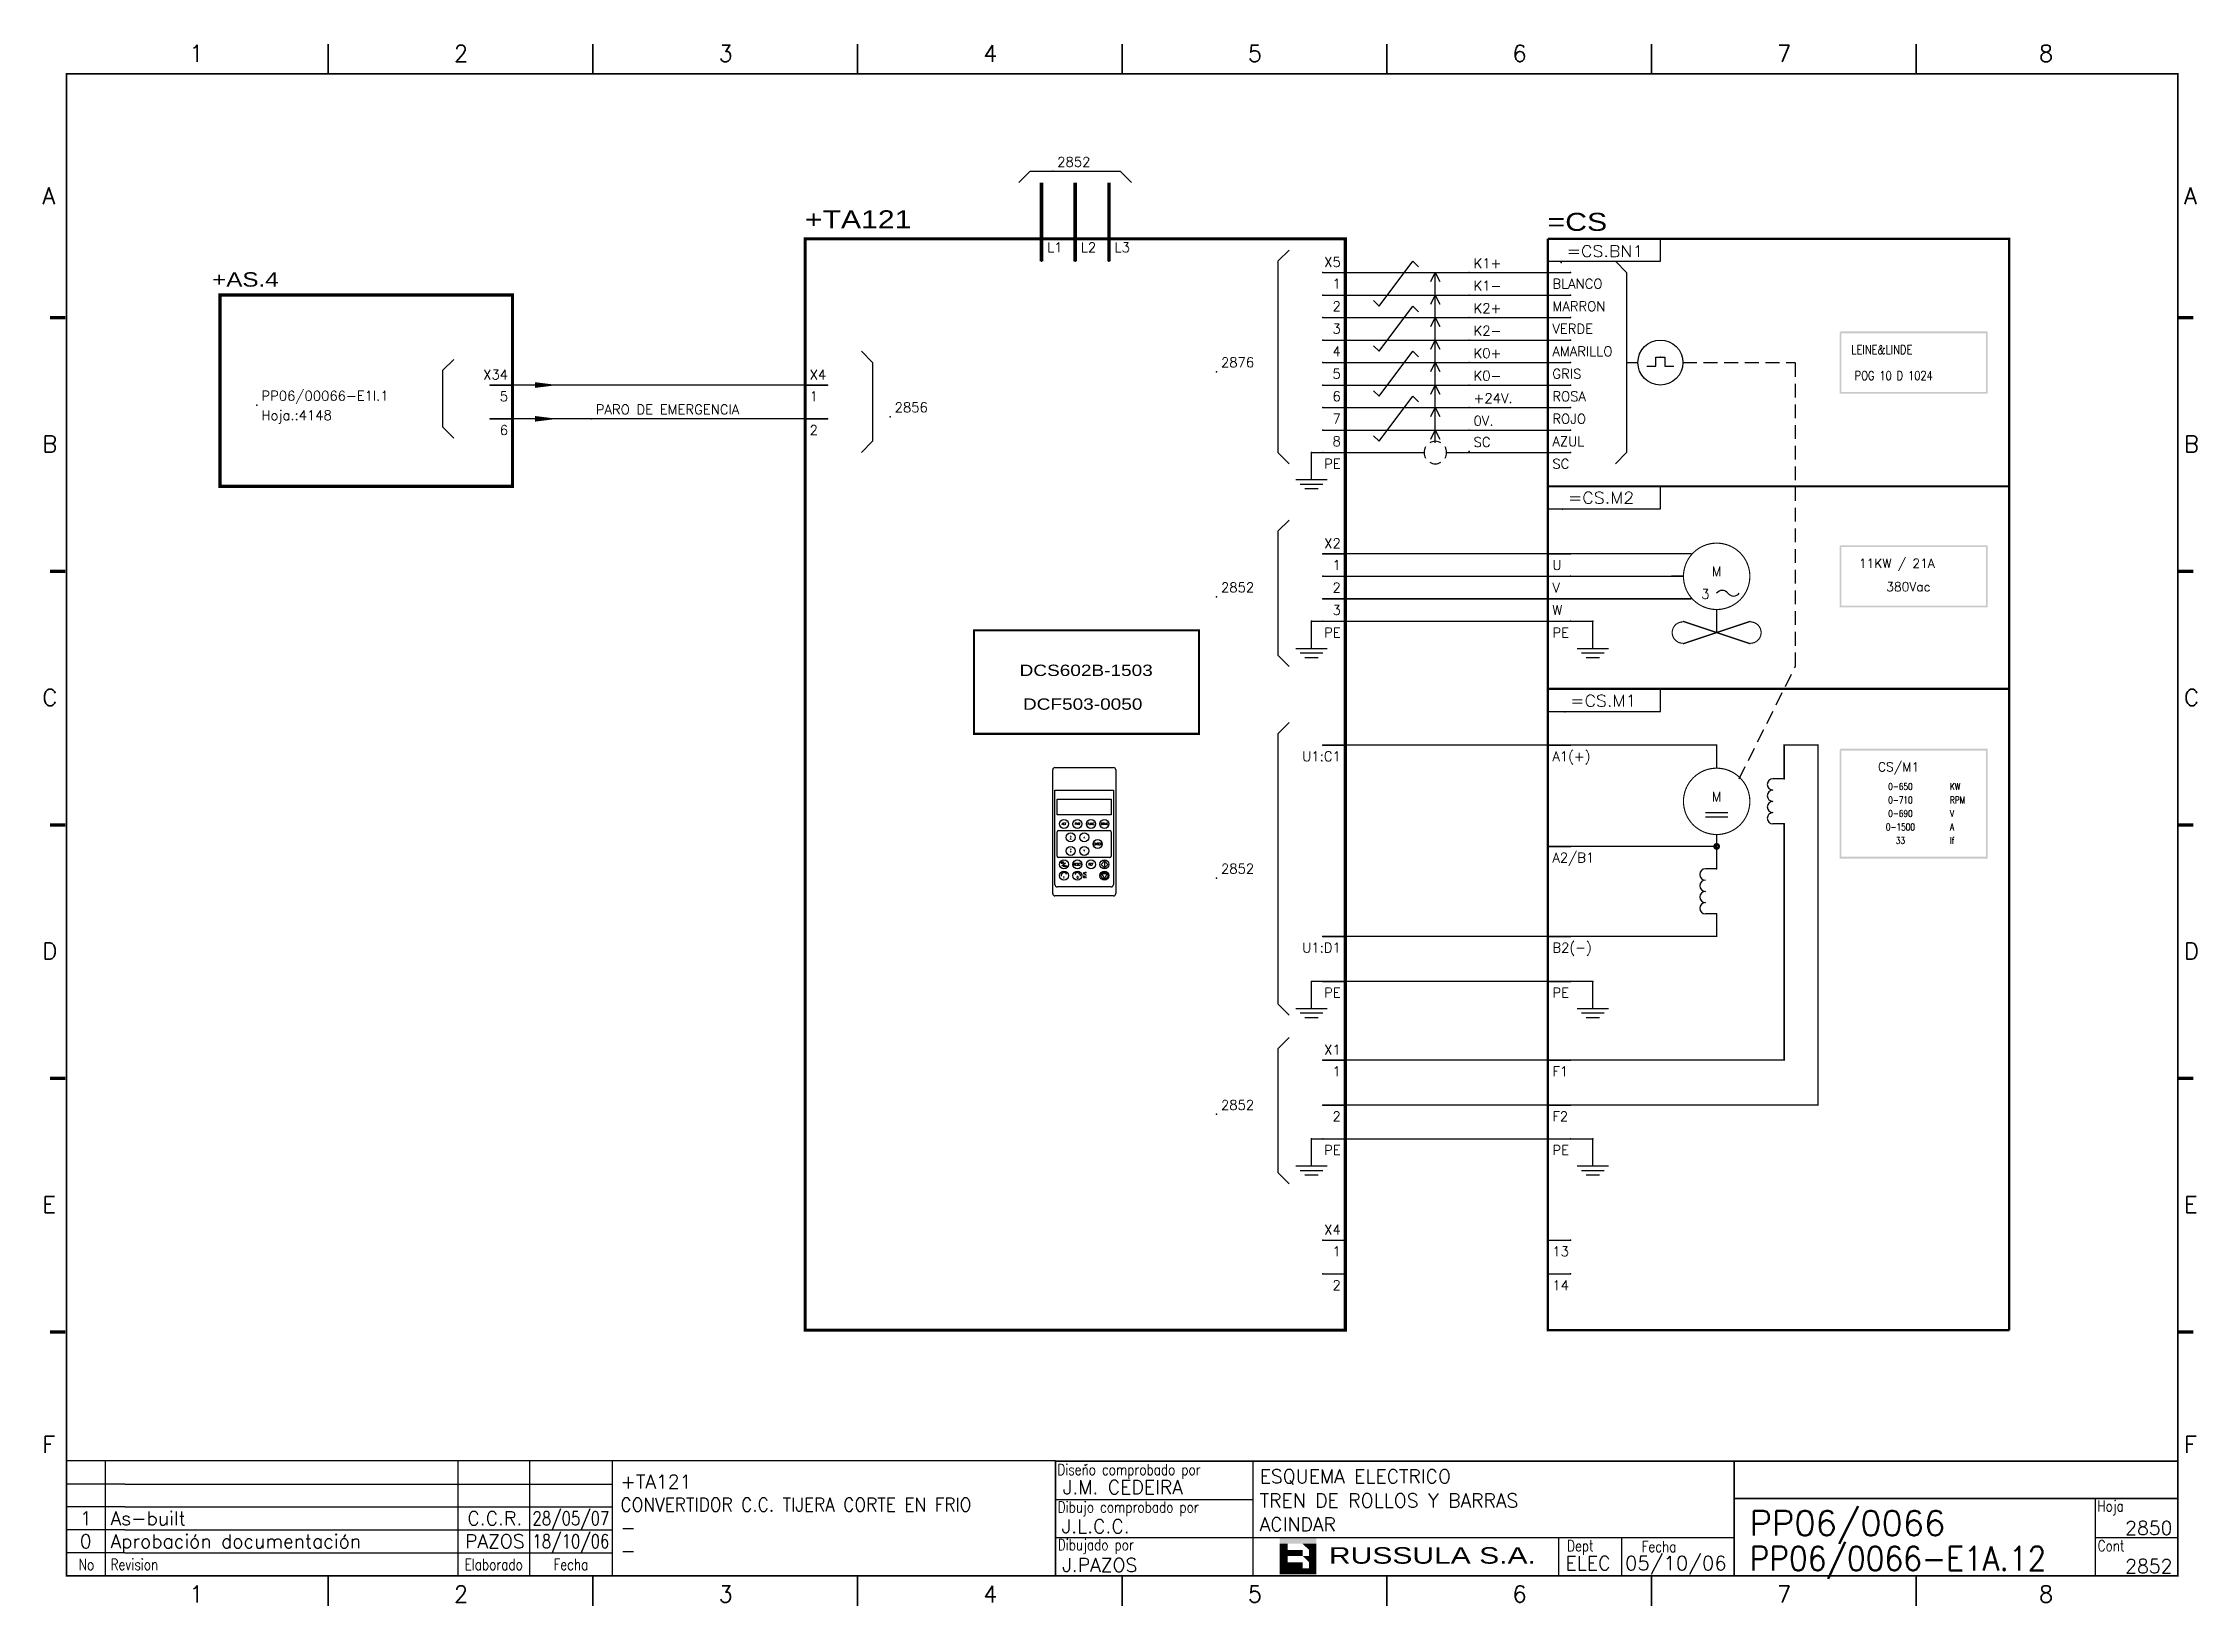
# Model space of a CAD drawing. Extents: x 19 to 410, y 4 to 287.
import ezdxf
from ezdxf.enums import TextEntityAlignment as Align

# ---------------------------------------------------------------- set-up
doc = ezdxf.new("R2010")
doc.units = 0
doc.header["$LTSCALE"] = 10
doc.header["$MEASUREMENT"] = 0
doc.linetypes.add('DASHDOT', pattern=[1, 0.5, -0.25, 0, -0.25])
doc.linetypes.add('HIDDEN', pattern=[0.375, 0.25, -0.125])
doc.layers.get('0').update_dxf_attribs({"linetype": 'CONTINUOUS'})
for name, color, linetype in [('1', 7, 'CONTINUOUS'), ('10', 5, 'CONTINUOUS'), ('102', 7, 'CONTINUOUS'), ('2', 7, 'CONTINUOUS'), ('8', 1, 'CONTINUOUS'), ('9', 6, 'CONTINUOUS'), ('DIBUJO', 7, 'CONTINUOUS'), ('NODE', 7, 'CONTINUOUS')]:
    doc.layers.add(name, color=color, linetype=linetype)
doc.styles.add('HELV', font='HELVBLD.SHX', dxfattribs={"width": 1.2})
doc.styles.add('HELVETICA', font='HELV.SHX')
doc.styles.add('LABEL', font='SIMPLEX', dxfattribs={"width": 0.8, "height": 4})
doc.styles.add('ROMAND', font='ROMAND.SHX', dxfattribs={"width": 0.7})
doc.styles.add('ROMANS', font='romans')
doc.styles.get("Standard").update_dxf_attribs({"font": 'simplex'})

msp = doc.modelspace()

# ---------------------------------------------------------------- texts
at = {"layer": '2'}
for s, height, style, width, p in [('+TA121', 3.266, 'HELV', 1.2, (157.2520452506535, 253.7103383929242)), ('=CS', 3.266, 'HELV', 1.2, (291.9745452506536, 253.2464894667582)), ('+AS.4', 2.6128, 'HELV', 1.2, (49.74457894294687, 243.1240131921812)), ('LEINE&LINDE', 1.633, 'ROMANS', 0.8, (347.0446244766545, 230.897007713525)), ('POG 10 D 1024', 1.633, 'ROMANS', 0.8, (347.6747068382271, 226.1782626258256)), ('DCS602B-1503', 2.05758, 'HELV', 1.2, (196.1998427827618, 172.4915020059574)), ('DCF503-0050', 2.05758, 'HELV', 1.2, (196.8104429682028, 166.3677520059574)), ('KW', 1.22475, 'ROMANS', 0.8, (364.9526013741547, 151.8320896937114)), ('RPM', 1.22475, 'ROMANS', 0.8, (364.9526013741547, 149.3825896937114)), ('V', 1.22475, 'ROMANS', 0.8, (364.9526013741547, 146.9330896937114)), ('A', 1.22475, 'ROMANS', 0.8, (364.9526013741547, 144.4835896937114)), ('If', 1.22475, 'ROMANS', 0.8, (364.9526013741547, 142.0340896937114)), ('LOC', 0.2612800000000001, 'ROMANS', 0.8, (203.6809558533785, 138.5024184529168)), ('REM', 0.2612800000000001, 'ROMANS', 0.8, (204.1426542055317, 137.8477940990637)), ('AC', 0.40825, 'ROMANS', 0.8, (207.7099662023465, 136.4969094112356)), ('I', 0.40825, 'ROMANS', 0.8, (204.1652524768892, 135.7661030516412)), ('0', 0.40825, 'ROMANS', 0.8, (206.5579337012302, 135.7550307566302)), ('DC', 0.40825, 'ROMANS', 0.8, (207.7210432301101, 135.8546858846611))]:
    msp.add_text(s, height=height, dxfattribs=dict(at, style=style, width=width)).set_placement(p)
for s, p in [('M', (322.6390487787448, 190.5724623892092)), ('3', (320.5977987787448, 186.4899623892092)), ('M', (322.6390487787448, 149.7474623892092))]:
    msp.add_text(s, height=1.755475, dxfattribs=at).set_placement(p, align=Align.CENTER)
for s, style, p in [('11KW / 21A', 'ROMANS', (348.417236356903, 192.113257713525)), ('380Vac', 'ROMANS', (353.3932156057731, 187.8621518047887)), ('CS/M1', 'ROMAND', (351.8861461676729, 155.1851791808637))]:
    msp.add_text(s, height=1.633, dxfattribs=dict(at, style=style)).set_placement(p)
at = {"layer": '2', "style": 'ROMANS', "width": 0.8}
for s, p in [('0-650', (355.9711013741546, 151.8320896937114)), ('0-710', (355.9711013741546, 149.3825896937114)), ('0-1500', (355.9711013741546, 144.4835896937114)), ('0-690', (355.9711013741546, 146.9330896937114)), ('33', (355.9711013741546, 142.0340896937114))]:
    msp.add_text(s, height=1.22475, dxfattribs=at).set_placement(p, align=Align.CENTER)
for s, p in [('ACT', (204.2465487787449, 145.6649623892092)), ('PAR', (206.6960487787449, 145.6649623892092)), ('FUNC', (209.1455487787448, 145.6649623892092)), ('DRIVE', (211.595048778745, 145.6649623892092)), ('ENTER', (210.3702987787449, 141.9907123892092)), ('RESET', (206.6960487787449, 138.3164623892092)), ('REF', (209.1455487787448, 138.3164623892092))]:
    msp.add_text(s, height=0.40825, dxfattribs=at).set_placement(p, align=Align.MIDDLE)

# ---------------------------------------------------------------- blocks, each defined once
blk = doc.blocks.new('NOD', base_point=(237.5, 170))
at = {"layer": 'NODE'}
blk.add_point((237.5, 170), dxfattribs=at)
blk = doc.blocks.new('$$PLL21')
blk.add_line((-2.5, 0), (2.5, 0))
at = {"layer": '2'}
for p in [(-2.5, 0), (2.5, 0)]:
    blk.add_blockref('NOD', p, dxfattribs=at)
at = {"layer": '8'}
blk.add_attdef('*A', (-1.5, -3.574999999999989), '', height=2.15, dxfattribs=at)
at = {"layer": '9'}
blk.add_attdef('ID', (-1.5, 1.25), '', height=2.15, dxfattribs=at)
blk = doc.blocks.new('$PP313')
at = {"layer": '2'}
blk.add_blockref('NOD', (0, 0), dxfattribs=at)
at = {"layer": '8'}
blk.add_attdef('1A', (1, -3.324999999999989), '', height=2.15, dxfattribs=at)
at = {"layer": '9'}
blk.add_attdef('ID', (1, 1), '', height=2.15, dxfattribs=at)
blk = doc.blocks.new('$$PLR12')
blk.add_line((-2.5, 0), (2.5, 0))
at = {"layer": '2'}
for p in [(-2.5, 0), (2.5, 0)]:
    blk.add_blockref('NOD', p, dxfattribs=at)
at = {"layer": '8'}
blk.add_attdef('*A', text='', height=2.15, dxfattribs=at).set_placement((1.5, -3.574999999999989), align=Align.RIGHT)
at = {"layer": '9'}
blk.add_attdef('ID', text='', height=2.15, dxfattribs=at).set_placement((1.5, 1.25), align=Align.RIGHT)
blk = doc.blocks.new('$$PLU21')
blk.add_line((0, -2.5), (2.842170943040401e-14, 2.5))
at = {"layer": '2'}
for p in [(2.842170943040401e-14, 2.5), (0, -2.5)]:
    blk.add_blockref('NOD', p, dxfattribs=at)
at = {"layer": '8'}
blk.add_attdef('*A', (1.25, -0.5), '', height=2.15, dxfattribs=at)
at = {"layer": '9'}
blk.add_attdef('ID', text='', height=2.15, dxfattribs=at).set_placement((-1.25, -0.5), align=Align.RIGHT)
blk = doc.blocks.new('$060303')
at = {"layer": '2'}
for p, q in [((0, 0), (2.5, 0)), ((0, -10), (2.5, -10))]:
    blk.add_line(p, q, dxfattribs=at)
for centre, end in [((2.5, -1.25), 90), ((2.5, -3.75), 90.00000000000001), ((2.5, -6.25), 90.00000000000001), ((2.5, -8.75), 90.00000000000001)]:
    blk.add_arc(centre, 1.25, 270, end, dxfattribs=at)
for p in [(0, 0), (0, -10)]:
    blk.add_blockref('NOD', p, dxfattribs=at)
at = {"layer": '8'}
for tag, p in [('1A', (1.5, -3.324999999999989)), ('2A', (1.5, -13.32499999999999))]:
    blk.add_attdef(tag, text='', height=2.15, dxfattribs=at).set_placement(p, align=Align.RIGHT)
at = {"layer": '9'}
blk.add_attdef('ID', text='', height=2.15, dxfattribs=at).set_placement((0, 1.175000000000011), align=Align.CENTER)
blk = doc.blocks.new('$021501')
at = {"layer": '2'}
for p, q in [((0, -6), (0, 0)), ((-3.5, -6), (3.5, -6)), ((-2.5, -7), (2.5, -7)), ((-1.5, -8), (1.5, -8))]:
    blk.add_line(p, q, dxfattribs=at)
blk.add_blockref('NOD', (0, 0), dxfattribs=at)
blk = doc.blocks.new('DOT', base_point=(355.25, 185))
at = {"layer": '2'}
blk.add_lwpolyline([(355, 185, 0.25, 0.25, 2.502154082895779), (355.237515595764, 185.2496880847195, 0.25, 0.25, 0.3996556434456849)], format="xyseb", close=True, dxfattribs=at)
blk = doc.blocks.new('$020501')
at = {"layer": '2'}
for p, q in [((-2, 1), (0, 0)), ((0, 0), (-2, -1))]:
    blk.add_line(p, q, dxfattribs=at)
blk = doc.blocks.new('$030107')
at = {"layer": '102'}
for centre, start, end in [((0, 0), 150.0000000000002, 209.9999999999999), ((0, 0), 60.00000000000018, 119.9999999999999), ((0, 0), 330.0000000000002, 29.99999999999989), ((0, -2.842170943040401e-14), 240.0000000000001, 299.9999999999998)]:
    blk.add_arc(centre, 2.500000000000008, start, end, dxfattribs=at)
blk = doc.blocks.new('$021325')
at = {"layer": '2'}
for p, q in [((-1, 0), (1, 0)), ((-1, -2), (-1, 0)), ((1, 0), (1, -2)), ((-3, -2), (-1, -2)), ((1, -2), (3, -2))]:
    blk.add_line(p, q, dxfattribs=at)
blk.add_blockref('NOD', (0, 0), dxfattribs=at)
blk = doc.blocks.new('newcajec')
at = {"layer": '1'}
for p, q in [((179.4, 20.84999999999999), (0.1303441721052074, 20.84999999999999)), ((7, 20.84999999999999), (7, 0)), ((71, 20.84999999999999), (71, 0)), ((84, 20.84999999999999), (84, 0.08964143426294768)), ((99, 20.84999999999999), (99, 0)), ((184.6434108527132, 20.17582254554676), (184.806079472624, 20.01315011347727)), ((184.806079472624, 20.01315011347727), (185.1814685954953, 20.25090212957883)), ((215.2, 20.79999999999999), (215.2, 0)), ((10.6, 16.64), (0, 16.64)), ((10.6, 16.64), (99.00000000000001, 16.64)), ((10.6, 12.48), (0, 12.48)), ((10.6, 12.48), (99.00000000000001, 12.48)), ((179.4, 13.86666666), (215.2, 13.86666666)), ((368, 14.06084184883153), (368, 0)), ((10.6, 8.32), (0, 8.32)), ((10.6, 8.32), (99.00000000000001, 8.32)), ((10.6, 4.16), (0, 4.16)), ((10.6, 4.16), (99.00000000000001, 4.16)), ((179.4, 6.93333333), (267.6330803594942, 6.93333333)), ((267.6330803594942, 6.93333333), (302.5, 6.93333333)), ((270.6330803594942, 6.908826233307309), (270.6330803594942, 0)), ((282.0665401797471, 6.93333333), (282.0665401797471, 0)), ((368, 6.93333333), (383, 6.93333333))]:
    blk.add_line(p, q, dxfattribs=at)
for points in [[(47.50000000000003, 272.5, 0.3, 0.3, 0), (47.50000000000003, 277.9125820568927, 0.3, 0.3, 0)], [(95.50000000000003, 272.5, 0.3, 0.3, 0), (95.50000000000003, 277.9125820568927, 0.3, 0.3, 0)], [(143.5000000000001, 272.5, 0.3, 0.3, 0), (143.5000000000001, 277.9125820568927, 0.3, 0.3, 0)], [(191.5000000000001, 272.5, 0.3, 0.3, 0), (191.5000000000001, 277.9125820568927, 0.3, 0.3, 0)], [(239.5000000000001, 272.5, 0.3, 0.3, 0), (239.5000000000001, 277.9125820568927, 0.3, 0.3, 0)], [(287.5000000000001, 272.5, 0.3, 0.3, 0), (287.5000000000001, 277.9125820568927, 0.3, 0.3, 0)], [(335.5000000000001, 272.5, 0.3, 0.3, 0), (335.5000000000001, 277.9125820568927, 0.3, 0.3, 0)], [(-2.989059080962793, 228.2254404700672, 0.6, 0.6, 0), (-0.1817779831361044, 228.2254404700672, 0.6, 0.6, 0)], [(383.0109409190372, 228.2254404700672, 0.6, 0.6, 0), (385.8182220168639, 228.2254404700672, 0.6, 0.6, 0)], [(-2.989059080962793, 182.2254404700672, 0.6, 0.6, 0), (-0.1817779831361044, 182.2254404700672, 0.6, 0.6, 0)], [(383.0109409190372, 182.2254404700672, 0.6, 0.6, 0), (385.8182220168639, 182.2254404700672, 0.6, 0.6, 0)], [(-2.989059080962793, 136.2254404700672, 0.6, 0.6, 0), (-0.1817779831361044, 136.2254404700672, 0.6, 0.6, 0)], [(383.0109409190372, 136.2254404700672, 0.6, 0.6, 0), (385.8182220168639, 136.2254404700672, 0.6, 0.6, 0)], [(-2.989059080962793, 90.2254404700672, 0.6, 0.6, 0), (-0.1817779831361044, 90.2254404700672, 0.6, 0.6, 0)], [(383.0109409190372, 90.2254404700672, 0.6, 0.6, 0), (385.8182220168639, 90.2254404700672, 0.6, 0.6, 0)], [(-2.989059080962793, 44.22544047006719, 0.6, 0.6, 0), (-0.1817779831361044, 44.22544047006719, 0.6, 0.6, 0)], [(383.0109409190372, 44.22544047006719, 0.6, 0.6, 0), (385.8182220168639, 44.22544047006719, 0.6, 0.6, 0)], [(383, 20.79999999999999, 0.3, 0.3, 0), (179.4, 20.79999999999999, 0.3, 0.3, 0), (179.4, 0, 0.3, 0.3, 0)], [(302.5, 20.79999999999999, 0.3, 0.3, 0), (302.5, 0, 0.3, 0.3, 0)], [(302.5, 14, 0.3, 0.3, 0), (383, 14, 0.3, 0.3, 0)], [(47.50000000000004, -5.50000000000002, 0.3, 0.3, 0), (47.50000000000004, -0.08741794310727435, 0.3, 0.3, 0)], [(95.50000000000003, -5.50000000000002, 0.3, 0.3, 0), (95.50000000000003, -0.08741794310727435, 0.3, 0.3, 0)], [(143.5000000000001, -5.50000000000002, 0.3, 0.3, 0), (143.5000000000001, -0.08741794310727435, 0.3, 0.3, 0)], [(191.5000000000001, -5.50000000000002, 0.3, 0.3, 0), (191.5000000000001, -0.08741794310727435, 0.3, 0.3, 0)], [(239.5000000000001, -5.50000000000002, 0.3, 0.3, 0), (239.5000000000001, -0.08741794310727435, 0.3, 0.3, 0)], [(287.5000000000001, -5.50000000000002, 0.3, 0.3, 0), (287.5000000000001, -0.08741794310727435, 0.3, 0.3, 0)], [(335.5000000000001, -5.50000000000002, 0.3, 0.3, 0), (335.5000000000001, -0.08741794310727435, 0.3, 0.3, 0)]]:
    blk.add_lwpolyline(points, format="xyseb", dxfattribs=at)
at = {"layer": '1', "const_width": 0.3}
blk.add_lwpolyline([(0, 0), (0, 272.5), (383, 272.5), (383, 0)], close=True, dxfattribs=at)
at = {"layer": '2', "color": 14}
for p, q in [((221.418090625, 4.694274193107214), (221.418090625, 5.808488255607214)), ((221.418090625, 2.465846068107213), (221.418090625, 3.580060130607212))]:
    blk.add_line(p, q, dxfattribs=at)
for points in [[(220.05064609375, 5.808488255607214), (220.05064609375, 6.922702318107211), (226.73593046875, 5.808488255607214), (226.73593046875, 6.922702318107211)], [(221.418090625, 2.465846068107213), (220.05064609375, 2.465846068107213), (221.418090625, 5.808488255607214), (220.05064609375, 5.808488255607214)], [(221.418090625, 4.694274193107214), (224.254271875, 4.694274193107214), (221.418090625, 3.580060130607212), (224.254271875, 3.580060130607212)], [(224.254271875, 5.808488255607214), (225.3684859375, 5.808488255607214), (225.3684859375, 4.694274193107214)], [(225.3684859375, 5.808488255607214), (226.73593046875, 5.808488255607214), (225.3684859375, 1.351632005607213), (226.73593046875, 1.351632005607213)], [(224.254271875, 0.2374179431072125), (224.254271875, 2.465846068107213), (220.05064609375, 0.2374179431072125), (220.05064609375, 2.465846068107213)], [(224.254271875, 3.580060130607212), (225.3684859375, 3.580060130607212), (225.3684859375, 2.465846068107213)], [(226.73593046875, 1.351632005607213), (226.73593046875, 0.2374179431072125), (224.254271875, 1.351632005607213), (224.254271875, 0.2374179431072125)]]:
    blk.add_solid(points, dxfattribs=at)
at = {"layer": '1', "style": 'ROMANS'}
for s, p in [('1', (22.29321663019694, 274.6822757111598)), ('2', (70.29321663019694, 274.6822757111598)), ('3', (118.2932166301969, 274.6822757111598)), ('4', (166.2932166301969, 274.6822757111598)), ('5', (214.2932166301969, 274.6822757111598)), ('6', (262.293216630197, 274.6822757111598)), ('7', (310.293216630197, 274.6822757111598)), ('8', (357.793216630197, 274.6822757111598)), ('A', (-4.369531937893967, 248.8361050328228)), ('A', (384.130468062106, 248.8361050328228)), ('B', (-4.369531937893967, 203.8361050328228)), ('B', (384.130468062106, 203.8361050328228)), ('C', (-4.369531937893967, 157.8361050328228)), ('C', (384.130468062106, 157.8361050328228)), ('D', (-4.369531937893967, 111.8361050328228)), ('D', (384.130468062106, 111.8361050328228)), ('E', (-4.369531937893967, 65.8361050328228)), ('E', (384.130468062106, 65.8361050328228)), ('F', (-4.369531937893967, 22.33610503282279)), ('F', (384.130468062106, 22.33610503282279)), ('1', (22.29321663019694, -4.817724288840244)), ('2', (70.29321663019694, -4.817724288840244)), ('3', (118.2932166301969, -4.817724288840244)), ('4', (166.2932166301969, -4.817724288840244)), ('5', (214.2932166301969, -4.817724288840244)), ('6', (262.293216630197, -4.817724288840244)), ('7', (310.293216630197, -4.817724288840244)), ('8', (357.793216630197, -4.817724288840244))]:
    blk.add_text(s, height=3, dxfattribs=at).set_placement(p)
at = {"layer": '1', "style": 'LABEL', "width": 0.8}
for s, p in [('Diseno comprobado por', (179.7314614292997, 18.27223571085374)), ('Dibujo comprobado por', (179.8050291925395, 11.4678814488418)), ('Hoja', (368.3783582875667, 11.66394739740196)), ('Dibujado por', (179.8266890074166, 4.640500723763907)), ('Fecha', (285.7145387337263, 4.296982269486556)), ('Cont', (368.4287365512884, 4.459855685207977)), ('No', (2.226666121281127, 1.047317943107212)), ('Revision', (7.999999999999986, 1.047317943107211))]:
    blk.add_text(s, height=2, dxfattribs=at).set_placement(p)
for s, p in [('Dept', (274.6061509242405, 4.441269529660175)), ('Elaborado', (77.5, 1.047317943107211)), ('Fecha', (91.5, 1.047317943107211))]:
    blk.add_text(s, height=2, dxfattribs=at).set_placement(p, align=Align.CENTER)
at = {"layer": '10', "style": 'ROMANS'}
for tag, p in [('REV41', (3.5, 18.74499999999998)), ('REV43', (77.69972273858866, 18.74499999999998)), ('REV31', (3.5, 14.58499999999999)), ('REV33', (77.69972273858866, 14.58499999999999)), ('REV21', (3.5, 10.42499999999999)), ('REV23', (77.69972273858866, 10.42499999999999)), ('REV11', (3.5, 6.265000000000002)), ('REV13', (77.69972273858866, 6.265000000000002))]:
    blk.add_attdef(tag, text='', height=2.5, dxfattribs=at).set_placement(p, align=Align.MIDDLE)
for tag, p, height in [('REV42', (7.999999999999986, 17.49499999999998), 2.5), ('REV32', (7.999999999999986, 13.33499999999999), 2.5), ('SHEETNAME1', (100.5, 15.82514432423481), 2.5), ('DESIGNCHECK', (180.7368689439597, 14.83229733012664), 2.5), ('DOCUMENTTYPE', (216.431556680333, 16.80300784715599), 2.5), ('NOTA', (305.324267012746, 15.80181941457773), 3), ('SHEETNAME2', (100.5, 11.66514432423481), 2.5), ('OBJECT', (216.431556680333, 12.40274635088354), 2.5), ('ORDER', (305.324267012746, 7.301819414577723), 4.5), ('REV22', (7.999999999999986, 9.174999999999999), 2.5), ('SHEETNAME3', (100.5, 7.505144324234807), 2.5), ('DRAWINGCHECK', (180.5313437479052, 7.714149530439984), 2.5), ('CUSTOMER', (216.431556680333, 8.084891464683468), 2.5), ('REV12', (7.999999999999986, 5.015000000000002), 2.5), ('SHEETNAME4', (100.5, 3.345144324234811), 2.5), ('DOCUMENT_ID', (305.324267012746, 0.9341589120460885), 4.4), ('USER', (180.634361454448, 0.7089454855303376), 2.5), ('DEPARTMENT', (271.9308878022507, 1.045088830057653), 2.5)]:
    blk.add_attdef(tag, p, '', height=height, dxfattribs=at)
for tag, width, p, p2 in [('REV44', 1.221199022953692, (84.52509332113708, 17.49499999999998), (98.48165358346499, 17.49499999999998)), ('REV34', 1.221199022953692, (84.52509332113708, 13.33499999999998), (98.48165358346499, 13.33499999999998)), ('REV24', 1.221199022953692, (84.52509332113708, 9.174999999999988), (98.48165358346499, 9.174999999999988)), ('REV14', 1.221199022953692, (84.52509332113708, 5.014999999999999), (98.48165358346499, 5.014999999999999)), ('CREATED2', 7.039914616041486, (282.7069601254168, 1.045088830057653), (301.1448317388588, 1.045088830057653))]:
    blk.add_attdef(tag, text='', height=2.5, dxfattribs=dict(at, width=width)).set_placement(p, p2, align=Align.FIT)
for tag, p in [('SHEET', (382, 7.433333330000005)), ('NEXTSHEET', (382, 0.5000000000000018))]:
    blk.add_attdef(tag, text='', height=2.5, dxfattribs=at).set_placement(p, align=Align.RIGHT)
at = {"layer": 'DIBUJO', "color": 14, "style": 'HELVETICA', "width": 1.3}
blk.add_text('RUSSULA S.A.', height=3, dxfattribs=at).set_placement((229, 2.191446348186597))

# ---------------------------------------------------------------- linework, layer by layer
at = {"layer": '2'}
for p, q in [((196.0815487787449, 262.0162123892093), (198.1227987787449, 264.0574623892093)), ((198.1227987787449, 264.0574623892093), (214.4527987787449, 264.0574623892093)), ((214.4527987787449, 264.0574623892093), (216.4940487787449, 262.0162123892093)), ((243.030298778745, 247.6260007771059), (243.030298778745, 213.0262123892092)), ((245.071548778745, 249.7687123892093), (243.1020429726932, 247.7992065831576)), ((261.4015487787449, 239.5624623892093), (267.5252987787449, 247.7274623892093)), ((267.5252987787449, 247.7274623892093), (268.545923778745, 246.7068373892093)), ((304.2677987787449, 247.7274623892093), (306.3090487787449, 245.6862123892093)), ((255.2777987787449, 245.6862123892093), (292.020298778745, 245.6862123892093)), ((271.6077987787448, 214.8192713161992), (271.6077987787448, 245.6862123892093)), ((306.3090487787449, 245.6862123892093), (306.3090487787449, 213.0262123892092)), ((255.2777987787449, 241.6037123892092), (292.020298778745, 241.6037123892092)), ((260.380923778745, 240.5830873892093), (261.4015487787449, 239.5624623892093)), ((261.4015487787449, 231.3974623892092), (267.5252987787449, 239.5624623892093)), ((267.5252987787449, 239.5624623892093), (268.545923778745, 238.5418373892093)), ((255.2777987787449, 237.5212123892093), (292.020298778745, 237.5212123892093)), ((167.5040487787448, 231.3974623892092), (169.5452987787448, 229.3562123892092)), ((255.2777987787449, 233.4387123892093), (292.020298778745, 233.4387123892093)), ((260.380923778745, 232.4180873892093), (261.4015487787449, 231.3974623892092)), ((261.4015487787449, 223.2324623892093), (267.5252987787449, 231.3974623892092)), ((267.5252987787449, 231.3974623892092), (268.545923778745, 230.3768373892092)), ((93.56316875174502, 229.9354546394988), (91.5219187517448, 227.8942046394988)), ((91.5219187517448, 227.8942046394988), (91.5219187517448, 217.6879546394988)), ((169.5452987787448, 229.3562123892092), (169.5452987787448, 215.0674623892092)), ((255.2777987787449, 229.3562123892092), (292.020298778745, 229.3562123892092)), ((306.3090487787449, 229.3562123892092), (308.3502987787449, 229.3562123892092)), ((255.2777987787449, 225.2737123892093), (292.020298778745, 225.2737123892093)), ((260.380923778745, 224.2530873892093), (261.4015487787449, 223.2324623892093)), ((261.4015487787449, 215.0674623892093), (267.5252987787449, 223.2324623892093)), ((267.5252987787449, 223.2324623892093), (268.545923778745, 222.2118373892093)), ((255.2777987787449, 221.1912123892093), (292.020298778745, 221.1912123892093)), ((91.5219187517448, 217.6879546394988), (93.56316875174502, 215.6467046394988)), ((169.5452987787448, 215.0674623892092), (167.5040487787448, 213.0262123892092)), ((255.2777987787449, 217.1087123892092), (292.020298778745, 217.1087123892092)), ((260.380923778745, 216.0880873892092), (261.4015487787449, 215.0674623892093)), ((243.030298778745, 213.0262123892092), (245.071548778745, 210.9849623892092)), ((306.3090487787449, 213.0262123892092), (304.2677987787449, 210.9849623892092)), ((245.071548778745, 200.7787123892092), (243.030298778745, 198.7374623892092)), ((243.030298778745, 198.7374623892092), (243.030298778745, 176.2837123892092)), ((318.0746750196734, 194.6549623892092), (314.4740487787449, 194.6549623892092)), ((316.5152987787449, 190.5724623892092), (314.4740487787449, 190.5724623892092)), ((318.0746750196734, 186.4899623892092), (314.4740487787449, 186.4899623892092)), ((243.030298778745, 176.2837123892092), (245.071548778745, 174.2424623892092)), ((245.071548778745, 164.0362123892092), (243.030298778745, 161.9949623892092)), ((243.030298778745, 161.9949623892092), (243.030298778745, 113.0049623892093)), ((202.2052987787449, 133.0092123892092), (202.2052987787449, 155.4629623892092)), ((202.6135487787449, 155.8712123892092), (213.2280487787448, 155.8712123892092)), ((213.636298778745, 155.4629623892092), (213.636298778745, 133.0092123892092)), ((202.6135487787449, 134.6422123892092), (202.6135487787449, 151.7887123892092)), ((202.6135487787449, 151.7887123892092), (213.2280487787448, 151.7887123892092)), ((203.0217987787448, 150.1557123892092), (212.8197987787448, 150.1557123892092)), ((203.0217987787448, 147.2979623892092), (203.0217987787448, 150.1557123892092)), ((212.8197987787448, 150.1557123892092), (212.8197987787448, 147.2979623892092)), ((213.2280487787448, 151.7887123892092), (213.2280487787448, 134.6422123892092)), ((212.8197987787448, 147.2979623892092), (203.0217987787448, 147.2979623892092)), ((320.5977987787448, 147.7062123892092), (324.6802987787448, 147.7062123892092)), ((320.5977987787448, 146.9174991569092), (324.6802987787448, 146.9174991569092)), ((203.0217987787448, 139.7861623892092), (203.0217987787448, 144.1952623892092)), ((203.2667487787451, 144.4402123892092), (212.574848778745, 144.4402123892092)), ((212.8197987787448, 144.1952623892092), (212.8197987787448, 139.7861623892092)), ((212.574848778745, 139.5412123892092), (203.2667487787451, 139.5412123892092)), ((204.5308011473699, 138.5564537931958), (203.8329348896991, 138.0138853946521)), ((211.595048778745, 138.9288373892092), (210.9826737787448, 138.3164623892092)), ((210.9826737787448, 138.3164623892092), (211.595048778745, 137.7040873892092)), ((212.2074237787449, 138.3164623892092), (211.595048778745, 138.9288373892092)), ((211.595048778745, 138.7247123892092), (211.595048778745, 137.9082123892092)), ((211.595048778745, 137.7040873892092), (212.2074237787449, 138.3164623892092)), ((212.8197987787448, 134.2339623892092), (203.0217987787448, 134.2339623892092)), ((211.0885218096373, 136.6076377288638), (211.595048778745, 135.6628373892092)), ((212.0965502481145, 136.6076377288638), (211.0885218096373, 136.6076377288638)), ((211.595048778745, 135.6628373892092), (212.0965502481145, 136.6076377288638)), ((213.2280487787448, 132.6009623892092), (202.6135487787449, 132.6009623892092)), ((243.030298778745, 113.0049623892093), (245.071548778745, 110.9637123892093)), ((245.071548778745, 106.8812123892093), (243.030298778745, 104.8399623892093)), ((243.030298778745, 104.8399623892093), (243.030298778745, 82.38621238920925)), ((243.030298778745, 82.38621238920925), (245.071548778745, 80.34496238920923))]:
    msp.add_line(p, q, dxfattribs=at)
at = {"layer": '2', "color": 3}
for p, q in [((312.4327987787449, 247.7274623892093), (312.4327987787449, 251.8099623892093)), ((292.020298778745, 247.7274623892093), (312.4327987787449, 247.7274623892093)), ((312.4327987787449, 202.8199623892092), (312.4327987787449, 206.9024623892092)), ((292.020298778745, 202.8199623892092), (312.4327987787449, 202.8199623892092)), ((312.4327987787449, 166.0774623892092), (312.4327987787449, 170.1599623892092)), ((292.020298778745, 166.0774623892092), (312.4327987787449, 166.0774623892092))]:
    msp.add_line(p, q, dxfattribs=at)
at = {"layer": '2', "linetype": 'HIDDEN'}
for p, q in [((316.5152987787449, 229.3562123892092), (336.927798778745, 229.3562123892092)), ((336.927798778745, 174.2424623892092), (336.927798778745, 229.3562123892092)), ((326.7215487787448, 153.8299623892092), (336.927798778745, 174.2424623892092))]:
    msp.add_line(p, q, dxfattribs=at)
at = {"layer": '2'}
for points in [[(200.1640487787449, 262.0162123892093, 0.6532, 0.6532, 0), (200.1640487787449, 247.7274623892093, 0.6532, 0.6532, 0)], [(206.2877987787449, 262.0162123892093, 0.6532, 0.6532, 0), (206.2877987787449, 247.7274623892093, 0.6532, 0.6532, 0)], [(212.4115487787449, 262.0162123892093, 0.6532, 0.6532, 0), (212.4115487787449, 247.7274623892093, 0.6532, 0.6532, 0)], [(161.3802987787449, 225.2737123892093, 0.24495, 0.24495, 0), (100.1427987787449, 225.2737123892093, 0.24495, 0.24495, 0)], [(161.3802987787449, 219.1499623892092, 0.24495, 0.24495, 0), (100.1427987787449, 219.1499623892092, 0.24495, 0.24495, 0)], [(251.1952987787449, 194.6549623892092, 0.24495, 0.24495, 0), (318.1279386323142, 194.6549623892092, 0.24495, 0.24495, 0)], [(251.1952987787449, 190.5724623892092, 0.24495, 0.24495, 0), (316.5152987787449, 190.5724623892092, 0.24495, 0.24495, 0)], [(251.1952987787449, 186.4899623892092, 0.24495, 0.24495, 0), (318.0682215487477, 186.4899623892092, 0.24495, 0.24495, 0)], [(187.916548778745, 180.7744623892092, 0.39192, 0.39192, 0), (228.7415487787448, 180.7744623892092, 0.39192, 0.39192, 0), (228.7415487787448, 161.9949623892092, 0.39192, 0.39192, 0), (187.916548778745, 161.9949623892092, 0.39192, 0.39192, 0), (187.916548778745, 180.7744623892092, 0.39192, 0.39192, 0)], [(249.1540487787449, 182.4074623892092, 0.24495, 0.24495, 0), (300.1852987787449, 182.4074623892092, 0.24495, 0.24495, 0)], [(316.5152987787449, 178.4270248892092, 0.204125, 0.204125, -0.414213562373095), (314.576111278745, 180.3662123892092, 0.204125, 0.204125, -0.414213562373095), (316.5152987787449, 182.3053998892092, 0.204125, 0.204125, -1)], [(316.5152987787449, 182.4074623892092, 0.24495, 0.24495, 0), (328.7627987787448, 178.3249623892092, 0.24495, 0.24495, 0)], [(316.5152987787449, 178.3249623892092, 0.24495, 0.24495, 0), (328.7627987787448, 182.4074623892092, 0.24495, 0.24495, 0)], [(328.7627987787448, 178.4270248892092, 0.204125, 0.204125, 0.414213562373095), (330.7019862787449, 180.3662123892092, 0.204125, 0.204125, 0.414213562373095), (328.7627987787448, 182.3053998892092, 0.204125, 0.204125, 1)], [(334.8865487787448, 153.8299623892092, 0.24495, 0.24495, 0), (334.8865487787448, 159.9537123892092, 0.24495, 0.24495, 0), (341.010298778745, 159.9537123892092, 0.24495, 0.24495, 0), (341.010298778745, 94.63371238920922, 0.24495, 0.24495, 0), (251.1952987787449, 94.63371238920922, 0.24495, 0.24495, 0)], [(322.6390487787448, 155.8712123892092, 0.24495, 0.24495, 0), (322.6390487787448, 159.9537123892092, 0.24495, 0.24495, 0), (251.1952987787449, 159.9537123892092, 0.24495, 0.24495, 0)], [(251.1952987787449, 102.7987123892092, 0.24495, 0.24495, 0), (334.8865487787448, 102.7987123892092, 0.24495, 0.24495, 0), (334.8865487787448, 145.6649623892092, 0.24495, 0.24495, 0)], [(322.6390487787448, 143.6237123892092, 0.24495, 0.24495, 0), (322.6390487787448, 141.5824623892092, 0.24495, 0.24495, 0), (292.020298778745, 141.5824623892092, 0.24495, 0.24495, 0)], [(322.6390487787448, 141.5824623892092, 0.24495, 0.24495, 0), (322.6390487787448, 137.4999623892092, 0.24495, 0.24495, 0)], [(322.6390487787448, 129.3349623892092, 0.24495, 0.24495, 0), (322.6390487787448, 125.2524623892092, 0.24495, 0.24495, 0), (251.1952987787449, 125.2524623892092, 0.24495, 0.24495, 0)], [(249.1540487787449, 117.0874623892092, 0.24495, 0.24495, 0), (300.1852987787449, 117.0874623892092, 0.24495, 0.24495, 0)], [(249.1540487787449, 88.50996238920922, 0.24495, 0.24495, 0), (300.1852987787449, 88.50996238920922, 0.24495, 0.24495, 0)]]:
    msp.add_lwpolyline(points, format="xyseb", dxfattribs=at)
at = {"layer": '2', "color": 3, "linetype": 'DASHDOT'}
for points in [[(157.2977987787449, 251.8099623892093, 0.57155, 0.57155, 0), (255.2777987787449, 251.8099623892093, 0.57155, 0.57155, 0), (255.2777987787449, 53.80871238920925, 0.57155, 0.57155, 0), (157.2977987787449, 53.80871238920925, 0.57155, 0.57155, 0), (157.2977987787449, 251.8099623892093, 0.57155, 0.57155, 0)], [(375.7115487787448, 53.80871238920925, 0.40825, 0.40825, 0), (292.020298778745, 53.80871238920925, 0.40825, 0.40825, 0), (292.020298778745, 251.8099623892093, 0.40825, 0.40825, 0)], [(292.020298778745, 251.8099623892093, 0.40825, 0.40825, 0), (375.7115487787448, 251.8099623892093, 0.40825, 0.40825, 0), (375.7115487787448, 53.80871238920925, 0.40825, 0.40825, 0)], [(51.15279877874491, 241.6037123892092, 0.57155, 0.57155, 0), (104.2252987787449, 241.6037123892092, 0.57155, 0.57155, 0), (104.2252987787449, 206.9024623892092, 0.57155, 0.57155, 0), (51.15279877874491, 206.9024623892092, 0.57155, 0.57155, 0), (51.15279877874491, 241.6037123892092, 0.57155, 0.57155, 0)], [(292.020298778745, 206.9024623892092, 0.40825, 0.40825, 0), (375.7115487787448, 206.9024623892092, 0.40825, 0.40825, 0)], [(292.020298778745, 170.1599623892092, 0.40825, 0.40825, 0), (375.7115487787448, 170.1599623892092, 0.40825, 0.40825, 0)]]:
    msp.add_lwpolyline(points, format="xyseb", dxfattribs=at)
at = {"layer": '2', "linetype": 'HIDDEN'}
for points in [[(249.1540487787449, 213.0262123892093, 0.24495, 0.24495, 0), (269.5665487787448, 213.0262123892093, 0.24495, 0.24495, 0)], [(273.6490487787448, 213.0262123892093, 0.24495, 0.24495, 0), (296.102798778745, 213.0262123892093, 0.24495, 0.24495, 0)], [(322.6390487787448, 180.3662123892092, 0.24495, 0.24495, 0), (322.6390487787448, 184.4487123892092, 0.24495, 0.24495, 0)]]:
    msp.add_lwpolyline(points, format="xyseb", dxfattribs=at)
at = {"layer": '2'}
for points in [[(316.617361278745, 190.5724623892092, 0.204125, 0.204125, 1), (328.6607362787449, 190.5724623892092, 0.204125, 0.204125, 1)], [(316.617361278745, 149.7474623892092, 0.204125, 0.204125, 1), (328.6607362787449, 149.7474623892092, 0.204125, 0.204125, 1)]]:
    msp.add_lwpolyline(points, format="xyseb", close=True, dxfattribs=at)
for centre, radius in [((312.4327987787449, 229.3562123892092), 4.0825), ((204.2465487787449, 145.6649623892092), 0.8165), ((206.6960487787449, 145.6649623892092), 0.8165), ((209.1455487787448, 145.6649623892092), 0.8165), ((211.595048778745, 145.6649623892092), 0.8165), ((205.4712987787448, 143.2154623892092), 0.8165), ((205.4712987787448, 140.7659623892092), 0.8165), ((207.9207987787449, 143.2154623892092), 0.8165), ((207.9207987787449, 140.7659623892092), 0.8165), ((210.3702987787449, 141.9907123892092), 0.8165), ((204.2465487787449, 138.3164623892092), 0.8165), ((204.2465487787449, 136.2752123892092), 0.8165), ((206.6960487787449, 138.3164623892092), 0.8165), ((206.6960487787449, 136.2752123892092), 0.8165), ((209.1455487787448, 138.3164623892092), 0.8165), ((211.595048778745, 138.3164623892092), 0.8165), ((211.595048778745, 136.2752123892092), 0.8165), ((211.595048778745, 136.2752123892092), 0.612375)]:
    msp.add_circle(centre, radius, dxfattribs=at)
for centre, radius, start, end in [((243.275248778745, 247.6260007771059), 0.24495, 135, 180), ((323.6596737787449, 186.7451186392092), 1.27578125, 36.86989764584663, 143.1301023541534), ((325.7009237787449, 188.2760561392092), 1.27578125, 216.8698976458466, 323.1301023541534), ((202.6135487787449, 155.4629623892092), 0.40825, 90, 180), ((213.2280487787448, 155.4629623892092), 0.40825, 0, 90), ((203.2667487787451, 144.1952623892092), 0.24495, 90, 180), ((212.574848778745, 144.1952623892092), 0.24495, 0, 90), ((203.2667487787451, 139.7861623892092), 0.24495, 180, 270), ((204.2465487787449, 136.2752123892092), 0.5419262500059268, 25.19740898008419, 188.5605633170801), ((206.6960487787449, 136.2752123892092), 0.5419262500059268, 351.4394366829199, 154.8025910199188), ((212.574848778745, 139.7861623892092), 0.24495, 270, 0), ((202.6135487787449, 133.0092123892092), 0.40825, 180, 270), ((203.0217987787448, 134.6422123892092), 0.40825, 180, 270), ((212.8197987787448, 134.6422123892092), 0.40825, 270, 0), ((213.2280487787448, 133.0092123892092), 0.40825, 270, 0)]:
    msp.add_arc(centre, radius, start, end, dxfattribs=at)
for points in [[(112.3902987787449, 225.2737123892093), (108.3077987787449, 224.7633998892093), (108.3077987787449, 225.7840248892093)], [(112.3902987787449, 219.1499623892092), (108.3077987787449, 218.6396498892092), (108.3077987787449, 219.6602748892093)], [(205.2671737787448, 143.2154623892092), (205.675423778745, 143.2154623892092), (205.4712987787448, 143.6237123892092)], [(205.2671737787448, 142.8072123892092), (205.675423778745, 142.8072123892092), (205.4712987787448, 143.2154623892092)], [(205.2671737787448, 141.1742123892092), (205.675423778745, 141.1742123892092), (205.4712987787448, 140.7659623892092)], [(205.2671737787448, 140.7659623892092), (205.675423778745, 140.7659623892092), (205.4712987787448, 140.3577123892092)], [(207.716673778745, 143.0113373892092), (208.1249237787449, 143.0113373892092), (207.9207987787449, 143.4195873892092)], [(207.716673778745, 140.9700873892092), (208.1249237787449, 140.9700873892092), (207.9207987787449, 140.5618373892092)], [(204.7364150980873, 136.5062265278664), (204.4488378962053, 136.6771497704927), (204.5465467370786, 136.8303154744612), (204.5476571415693, 136.8303154744612)], [(206.2061824594025, 136.5062265278664), (206.4937596612845, 136.6771497704927), (206.3960508204111, 136.8303154744612), (206.3949404159207, 136.8303154744612)]]:
    msp.add_solid(points, dxfattribs=at)
for points in [[(344.929498778745, 223.7142747589614), (345.2560987787449, 224.0408747589614), (344.929498778745, 234.8295556181385), (345.2560987787449, 234.8295556181385)], [(345.092798778745, 234.9928556181385), (345.092798778745, 234.6662556181385), (371.792348778745, 234.9928556181385), (371.4657487787449, 234.6662556181385)], [(371.792348778745, 234.9928556181385), (371.4657487787449, 234.6662556181385), (371.792348778745, 223.7142747589614), (371.4657487787449, 224.0408747589614)], [(371.792348778745, 223.7142747589614), (371.4657487787449, 224.0408747589614), (344.929498778745, 223.7142747589614), (345.2560987787449, 224.0408747589614)], [(344.929498778745, 184.9305247589614), (345.2560987787449, 185.2571247589614), (344.929498778745, 196.0458056181385), (345.2560987787449, 196.0458056181385)], [(345.092798778745, 196.2091056181385), (345.092798778745, 195.8825056181385), (371.792348778745, 196.2091056181385), (371.4657487787449, 195.8825056181385)], [(371.792348778745, 196.2091056181385), (371.4657487787449, 195.8825056181385), (371.792348778745, 184.9305247589614), (371.4657487787449, 185.2571247589614)], [(371.792348778745, 184.9305247589614), (371.4657487787449, 185.2571247589614), (344.929498778745, 184.9305247589614), (345.2560987787449, 185.2571247589614)], [(344.929498778745, 139.3779123892092), (345.2560987787449, 139.7045123892092), (344.929498778745, 159.1372123892092), (345.2560987787449, 159.1372123892092)], [(345.092798778745, 159.3005123892092), (345.092798778745, 158.9739123892092), (371.792348778745, 159.3005123892092), (371.4657487787449, 158.9739123892092)], [(371.792348778745, 159.3005123892092), (371.4657487787449, 158.9739123892092), (371.792348778745, 139.3779123892092), (371.4657487787449, 139.7045123892092)], [(371.792348778745, 139.3779123892092), (371.4657487787449, 139.7045123892092), (344.929498778745, 139.3779123892092), (345.2560987787449, 139.7045123892092)]]:
    msp.add_trace(points, dxfattribs=at)

# ---------------------------------------------------------------- block references
at = {"layer": '2', "color": 7}
ref = msp.add_blockref('newcajec', (23.31009182389882, 9.252018368709477), dxfattribs=at)
ref.add_attrib('REV24', '28/05/07', dxfattribs={"layer": '10', "height": 2.5, "style": 'ROMANS', "width": 0.7281683615127604}).set_placement((107.8351851450359, 18.42701836870947), (121.7917454073638, 18.42701836870947), align=Align.FIT)
ref.add_attrib('SHEETNAME3', '-', (123.8100918238988, 16.75716269294428), dxfattribs={"layer": '10', "height": 2.5, "style": 'ROMANS'})
ref.add_attrib('SHEETNAME2', 'CONVERTIDOR C.C. TIJERA CORTE EN FRIO', (123.8100918238988, 20.91716269294429), dxfattribs={"layer": '10', "height": 2.5, "style": 'ROMANS', "width": 0.9})
ref.add_attrib('SHEETNAME1', '+TA121', (123.8100918238988, 25.07716269294428), dxfattribs={"layer": '10', "height": 2.5, "style": 'ROMANS'})
ref.add_attrib('USER', 'J.PAZOS', (203.9444532783468, 9.960963854239814), dxfattribs={"layer": '10', "height": 2.5, "style": 'ROMANS'})
ref.add_attrib('DRAWINGCHECK', 'J.L.C.C.', (203.841435571804, 16.96616789914946), dxfattribs={"layer": '10', "height": 2.5, "style": 'ROMANS'})
ref.add_attrib('DESIGNCHECK', 'J.M. CEDEIRA', (204.0469607678585, 24.08431569883612), dxfattribs={"layer": '10', "height": 2.5, "style": 'ROMANS'})
ref.add_attrib('REV22', 'As-built', (31.3100918238988, 18.42701836870948), dxfattribs={"layer": '10', "height": 2.5, "style": 'ROMANS'})
ref.add_attrib('REV12', 'Aprobación documentación', (31.3100918238988, 14.26701836870948), dxfattribs={"layer": '10', "height": 2.5, "style": 'ROMANS'})
ref.add_attrib('REV21', '1', dxfattribs={"layer": '10', "height": 2.5, "style": 'ROMANS'}).set_placement((26.81009182389882, 19.67701836870947), align=Align.MIDDLE)
ref.add_attrib('REV11', '0', dxfattribs={"layer": '10', "height": 2.5, "style": 'ROMANS'}).set_placement((26.81009182389882, 15.51701836870948), align=Align.MIDDLE)
ref.add_attrib('SHEETNAME4', '-', (123.8100918238988, 12.59716269294429), dxfattribs={"layer": '10', "height": 2.5, "style": 'ROMANS'})
ref.add_attrib('REV14', '18/10/06', dxfattribs={"layer": '10', "height": 2.5, "style": 'ROMANS', "width": 0.7281683615127604}).set_placement((107.8351851450359, 14.26701836870948), (121.7917454073638, 14.26701836870948), align=Align.FIT)
ref.add_attrib('REV23', 'C.C.R.', dxfattribs={"layer": '10', "height": 2.5, "style": 'ROMANS'}).set_placement((101.0098145624875, 19.67701836870947), align=Align.MIDDLE)
ref.add_attrib('REV13', 'PAZOS', dxfattribs={"layer": '10', "height": 2.5, "style": 'ROMANS'}).set_placement((101.0098145624875, 15.51701836870948), align=Align.MIDDLE)
ref.add_attrib('DOCUMENT_ID', 'PP06/0066-E1A.12', (328.6343588366448, 10.18617728075557), dxfattribs={"layer": '10', "height": 4.4, "style": 'ROMANS', "width": 0.9})
ref.add_attrib('ORDER', 'PP06/0066', (328.6343588366448, 16.5538377832872), dxfattribs={"layer": '10', "height": 4.5, "style": 'ROMANS'})
ref.add_attrib('CUSTOMER', 'ACINDAR', (239.7416485042318, 17.33690983339294), dxfattribs={"layer": '10', "height": 2.5, "style": 'ROMANS'})
ref.add_attrib('OBJECT', 'TREN DE ROLLOS Y BARRAS', (239.7416485042318, 21.65476471959302), dxfattribs={"layer": '10', "height": 2.5, "style": 'ROMANS'})
ref.add_attrib('DOCUMENTTYPE', 'ESQUEMA ELECTRICO', (239.7416485042318, 26.05502621586547), dxfattribs={"layer": '10', "height": 2.5, "style": 'ROMANS'})
ref.add_attrib('CREATED2', '05/10/06', dxfattribs={"layer": '10', "height": 2.5, "style": 'ROMANS', "width": 0.9619759102665384}).set_placement((306.0170519493156, 10.29710719876713), (324.4549235627576, 10.29710719876713), align=Align.FIT)
ref.add_attrib('DEPARTMENT', 'ELEC', (295.2409796261495, 10.29710719876713), dxfattribs={"layer": '10', "height": 2.5, "style": 'ROMANS'})
ref.add_attrib('NEXTSHEET', '2852', dxfattribs={"layer": '10', "height": 2.5, "style": 'ROMANS'}).set_placement((405.3100918238988, 9.752018368709479), align=Align.RIGHT)
ref.add_attrib('SHEET', '2850', dxfattribs={"layer": '10', "height": 2.5, "style": 'ROMANS'}).set_placement((405.3100918238988, 16.68535169870948), align=Align.RIGHT)
at = {"layer": '2'}
ref = msp.add_blockref('$PP313', (202.2052987787449, 264.0574623892093), dxfattribs=dict(at, xscale=0.8165, yscale=0.8165, zscale=0.8165))
ref.add_attrib('ID', '2852', (203.0217987787448, 264.8739623892093), dxfattribs={"layer": '9', "height": 1.755475})
at = {"layer": '2', "zscale": 0.8165}
for name, p, xscale, yscale, values in [('$$PLU21', (200.1640487787449, 249.7687123892093), 0.8165, 0.8165, {'*A': 'L1'}), ('$$PLU21', (206.2877987787449, 249.7687123892093), 0.8165, 0.8165, {'*A': 'L2'}), ('$$PLU21', (212.4115487787449, 249.7687123892093), 0.8165, 0.8165, {'*A': 'L3'}), ('$$PLR12', (253.2365487787449, 245.6862123892093), 0.8165, 0.8165, {'ID': 'X5', '*A': '1'}), ('$$PLL21', (294.061548778745, 245.6862123892093), 0.8165000000000191, 0.8164999999999907, {'*A': 'BLANCO'}), ('$$PLR12', (253.2365487787449, 241.6037123892092), 0.8165, 0.8165, {'*A': '2'}), ('$$PLL21', (294.061548778745, 241.6037123892092), 0.8165000000000191, 0.8164999999999907, {'*A': 'MARRON'}), ('$$PLR12', (253.2365487787449, 237.5212123892093), 0.8165, 0.8165, {'*A': '3'}), ('$$PLL21', (294.061548778745, 237.5212123892093), 0.8165000000000191, 0.8164999999999907, {'*A': 'VERDE'}), ('$$PLR12', (253.2365487787449, 233.4387123892093), 0.8165, 0.8165, {'*A': '4'}), ('$$PLL21', (294.061548778745, 233.4387123892093), 0.8165000000000191, 0.8164999999999907, {'*A': 'AMARILLO'}), ('$$PLR12', (102.1840487787449, 225.2737123892093), 0.8165, 0.8165, {'ID': 'X34', '*A': '5'}), ('$$PLL21', (159.3390487787449, 225.2737123892093), 0.8165, 0.8165, {'ID': 'X4', '*A': '1'}), ('$$PLR12', (253.2365487787449, 229.3562123892092), 0.8165, 0.8165, {'*A': '5'}), ('$$PLL21', (294.061548778745, 229.3562123892092), 0.8165000000000191, 0.8164999999999907, {'*A': 'GRIS'}), ('$PP313', (57.84477023439865, 221.6266445988255), 0.8165000000000191, 0.8164999999999907, {'ID': 'PP06/00066-E1I.1', '1A': 'Hoja.:4148'}), ('$$PLR12', (253.2365487787449, 225.2737123892093), 0.8165, 0.8165, {'*A': '6'}), ('$$PLL21', (294.061548778745, 225.2737123892093), 0.8165000000000191, 0.8164999999999907, {'*A': 'ROSA'}), ('$$PLR12', (102.1840487787449, 219.1499623892092), 0.8165, 0.8165, {'*A': '6'}), ('$$PLL21', (159.3390487787449, 219.1499623892092), 0.8165, 0.8165, {'*A': '2'}), ('$$PLR12', (253.2365487787449, 221.1912123892093), 0.8165, 0.8165, {'*A': '7'}), ('$$PLL21', (294.061548778745, 221.1912123892093), 0.8165000000000191, 0.8164999999999907, {'*A': 'ROJO'}), ('$$PLR12', (253.2365487787449, 217.1087123892092), 0.8165, 0.8165, {'*A': '8'}), ('$$PLL21', (294.061548778745, 217.1087123892092), 0.8165000000000191, 0.8164999999999907, {'*A': 'AZUL'}), ('$$PLR12', (253.2365487787449, 213.0262123892093), 0.8165, 0.8165, {'*A': 'PE'}), ('$$PLL21', (294.061548778745, 213.0262123892093), 0.8165, 0.8165, {'*A': 'SC'}), ('$$PLR12', (253.2365487787449, 194.6549623892092), 0.8165, 0.8165, {'ID': 'X2', '*A': '1'}), ('$$PLL21', (294.061548778745, 194.6549623892092), 0.8165, 0.8165, {'*A': 'U'}), ('$$PLR12', (253.2365487787449, 190.5724623892092), 0.8165, 0.8165, {'*A': '2'}), ('$$PLL21', (294.061548778745, 190.5724623892092), 0.8165, 0.8165, {'*A': 'V'}), ('$$PLR12', (253.2365487787449, 186.4899623892092), 0.8165, 0.8165, {'*A': '3'}), ('$$PLL21', (294.061548778745, 186.4899623892092), 0.8165, 0.8165, {'*A': 'W'}), ('$$PLR12', (253.2365487787449, 182.4074623892092), 0.8165, 0.8165, {'*A': 'PE'}), ('$$PLL21', (294.061548778745, 182.4074623892092), 0.8165, 0.8165, {'*A': 'PE'}), ('$$PLR12', (253.2365487787449, 159.9537123892092), 0.8165, 0.8165, {'*A': 'U1:C1'}), ('$$PLL21', (294.061548778745, 159.9537123892092), 0.8165, 0.8165, {'*A': 'A1(+)'}), ('$$PLL21', (294.061548778745, 141.5824623892092), 0.8165, 0.8165, {'*A': 'A2/B1'}), ('$$PLR12', (253.2365487787449, 125.2524623892093), 0.8165, 0.8165, {'*A': 'U1:D1'}), ('$$PLL21', (294.061548778745, 125.2524623892093), 0.8165, 0.8165, {'*A': 'B2(-)'}), ('$$PLR12', (253.2365487787449, 117.0874623892093), 0.8165, 0.8165, {'*A': 'PE'}), ('$$PLL21', (294.061548778745, 117.0874623892093), 0.8165, 0.8165, {'*A': 'PE'}), ('$$PLR12', (253.2365487787449, 102.7987123892092), 0.8165, 0.8165, {'ID': 'X1', '*A': '1'}), ('$$PLL21', (294.061548778745, 102.7987123892092), 0.8165, 0.8165, {'*A': 'F1'}), ('$$PLR12', (253.2365487787449, 94.63371238920925), 0.8165, 0.8165, {'*A': '2'}), ('$$PLL21', (294.061548778745, 94.63371238920925), 0.8165, 0.8165, {'*A': 'F2'}), ('$$PLR12', (253.2365487787449, 88.50996238920925), 0.8165, 0.8165, {'*A': 'PE'}), ('$$PLL21', (294.061548778745, 88.50996238920925), 0.8165, 0.8165, {'*A': 'PE'}), ('$$PLR12', (253.2365487787449, 70.13871238920927), 0.8165, 0.8165, {'ID': 'X4', '*A': '1'}), ('$$PLL21', (294.061548778745, 70.13871238920927), 0.8165, 0.8165, {'*A': '13'}), ('$$PLR12', (253.2365487787449, 64.01496238920924), 0.8165, 0.8165, {'*A': '2'}), ('$$PLL21', (294.061548778745, 64.01496238920924), 0.8165, 0.8165, {'*A': '14'})]:
    msp.add_blockref(name, p, dxfattribs=dict(at, xscale=xscale, yscale=yscale)).add_auto_attribs(values)
at = {"layer": '2'}
ref = msp.add_blockref('$PP313', (294.4592365679159, 247.5319913358543), dxfattribs=dict(at, xscale=0.9798000000000371, yscale=0.9797999999999907, zscale=0.9798000000000001))
ref.add_attrib('ID', '=CS.BN1', (295.4390365679158, 248.5117913358542), dxfattribs={"layer": '9', "height": 2.10657, "width": 1.1})
ref = msp.add_blockref('$PP313', (277.7315487787448, 245.6862123892093), dxfattribs=dict(at, xscale=0.8165, yscale=0.8165, zscale=0.8165))
ref.add_attrib('ID', 'K1+', (278.5480487787449, 246.5027123892093), dxfattribs={"layer": '9', "height": 1.755475})
at = {"layer": '2', "xscale": 0.8165, "yscale": 0.8165, "zscale": 0.8165}
for name, p, rotation in [('$020501', (271.6077987787448, 245.6862123892093), 90), ('$020501', (271.6077987787448, 241.6037123892092), 90), ('$020501', (271.6077987787448, 237.5212123892093), 90), ('$020501', (271.6077987787448, 233.4387123892093), 90), ('$020501', (271.6077987787448, 229.3562123892092), 90), ('$020501', (271.6077987787448, 225.2737123892093), 90), ('$020501', (271.6077987787448, 221.1912123892093), 90), ('$020501', (271.6077987787448, 217.1087123892092), 90), ('$060303', (334.8865487787448, 145.6649623892092), 180), ('$060303', (322.6390487787448, 129.3349623892092), 180)]:
    msp.add_blockref(name, p, dxfattribs=dict(at, rotation=rotation))
at = {"layer": '2'}
ref = msp.add_blockref('$PP313', (277.7315487787448, 241.6037123892092), dxfattribs=dict(at, xscale=0.8165, yscale=0.8165, zscale=0.8165))
ref.add_attrib('ID', 'K1-', (278.5480487787449, 242.4202123892093), dxfattribs={"layer": '9', "height": 1.755475})
ref = msp.add_blockref('$PP313', (277.7315487787448, 237.5212123892093), dxfattribs=dict(at, xscale=0.8165, yscale=0.8165, zscale=0.8165))
ref.add_attrib('ID', 'K2+', (278.5480487787449, 238.3377123892093), dxfattribs={"layer": '9', "height": 1.755475})
ref = msp.add_blockref('$PP313', (277.7315487787448, 233.4387123892093), dxfattribs=dict(at, xscale=0.8165, yscale=0.8165, zscale=0.8165))
ref.add_attrib('ID', 'K2-', (278.5480487787449, 234.2552123892092), dxfattribs={"layer": '9', "height": 1.755475})
ref = msp.add_blockref('$PP313', (277.7315487787448, 229.3562123892092), dxfattribs=dict(at, xscale=0.8165, yscale=0.8165, zscale=0.8165))
ref.add_attrib('ID', 'K0+', (278.5480487787449, 230.1727123892093), dxfattribs={"layer": '9', "height": 1.755475})
ref = msp.add_blockref('$PP313', (231.9178396188049, 227.6957823796125), dxfattribs=dict(at, xscale=0.8165, yscale=0.8165, zscale=0.8165))
ref.add_attrib('ID', '2876', (232.7343396188048, 228.5122823796125), dxfattribs={"layer": '9', "height": 1.755475})
ref = msp.add_blockref('$PP313', (277.7315487787448, 225.2737123892093), dxfattribs=dict(at, xscale=0.8165, yscale=0.8165, zscale=0.8165))
ref.add_attrib('ID', 'K0-', (278.5480487787449, 226.0902123892093), dxfattribs={"layer": '9', "height": 1.755475})
for name, p, xscale, yscale, zscale in [('$021325', (312.4327987787449, 230.3445400477319), 0.8165, 0.8165, 0.8165), ('$030107', (271.6077987787448, 213.0262123892093), 0.8165, 0.8165, 0.8165), ('$021501', (249.1540487787449, 213.0262123892093), 0.8165, 0.8165, 0.8165), ('$021501', (249.1540487787449, 182.4074623892092), 0.8165, 0.8165, 0.8165), ('$021501', (300.1852987787449, 182.4074623892092), 0.8165, 0.8165, 0.8165), ('DOT', (322.6390487787448, 141.5824623892092), 1.633, 1.633, 1.633), ('$021501', (249.1540487787449, 117.0874623892093), 0.8165, 0.8165, 0.8165), ('$021501', (300.1852987787449, 117.0874623892093), 0.8165, 0.8165, 0.8165), ('$021501', (249.1540487787449, 88.50996238920925), 0.8165, 0.8165, 0.8165), ('$021501', (300.1852987787449, 88.50996238920925), 0.8165, 0.8165, 0.8165)]:
    msp.add_blockref(name, p, dxfattribs=dict(at, xscale=xscale, yscale=yscale, zscale=zscale))
ref = msp.add_blockref('$PP313', (277.7315487787448, 221.1912123892093), dxfattribs=dict(at, xscale=0.8165, yscale=0.8165, zscale=0.8165))
ref.add_attrib('ID', '+24V.', (278.5480487787449, 222.0077123892092), dxfattribs={"layer": '9', "height": 1.755475})
ref = msp.add_blockref('$PP313', (118.5140487787448, 219.1499623892092), dxfattribs=dict(at, xscale=0.8165, yscale=0.8165, zscale=0.8165))
ref.add_attrib('ID', 'PARO DE EMERGENCIA', (119.330548778745, 219.9664623892093), dxfattribs={"layer": '9', "height": 1.755475})
ref = msp.add_blockref('$PP313', (172.721589618805, 219.5307823796124), dxfattribs=dict(at, xscale=0.8165, yscale=0.8165, zscale=0.8165))
ref.add_attrib('ID', '2856', (173.5380896188049, 220.3472823796125), dxfattribs={"layer": '9', "height": 1.755475})
ref = msp.add_blockref('$PP313', (277.7315487787448, 217.1087123892092), dxfattribs=dict(at, xscale=0.8165, yscale=0.8165, zscale=0.8165))
ref.add_attrib('ID', '0V.', (278.5480487787449, 217.9252123892093), dxfattribs={"layer": '9', "height": 1.755475})
ref = msp.add_blockref('$PP313', (277.7315487787448, 213.2264630507633), dxfattribs=dict(at, xscale=0.8165, yscale=0.8165, zscale=0.8165))
ref.add_attrib('ID', 'SC', (278.5480487787449, 214.0429630507633), dxfattribs={"layer": '9', "height": 1.755475})
ref = msp.add_blockref('$PP313', (294.7019938397812, 202.7862622445496), dxfattribs=dict(at, xscale=0.9798000000000371, yscale=0.9797999999999907, zscale=0.9798000000000001))
ref.add_attrib('ID', '=CS.M2', (295.681793839781, 203.7660622445496), dxfattribs={"layer": '9', "height": 2.10657, "width": 1.1})
ref = msp.add_blockref('$PP313', (231.9178396188049, 186.8707823796125), dxfattribs=dict(at, xscale=0.8165, yscale=0.8165, zscale=0.8165))
ref.add_attrib('ID', '2852', (232.7343396188048, 187.6872823796124), dxfattribs={"layer": '9', "height": 1.755475})
ref = msp.add_blockref('$PP313', (295.1065883040937, 165.9628764597834), dxfattribs=dict(at, xscale=0.9798000000000371, yscale=0.9797999999999907, zscale=0.9798000000000001))
ref.add_attrib('ID', '=CS.M1', (296.0863883040936, 166.9426764597834), dxfattribs={"layer": '9', "height": 2.10657, "width": 1.1})
ref = msp.add_blockref('$PP313', (231.9178396188049, 135.8395323796125), dxfattribs=dict(at, xscale=0.8165, yscale=0.8165, zscale=0.8165))
ref.add_attrib('ID', '2852', (232.7343396188048, 136.6560323796124), dxfattribs={"layer": '9', "height": 1.755475})
ref = msp.add_blockref('$PP313', (231.9178396188049, 92.97328237961247), dxfattribs=dict(at, xscale=0.8165, yscale=0.8165, zscale=0.8165))
ref.add_attrib('ID', '2852', (232.7343396188048, 93.78978237961246), dxfattribs={"layer": '9', "height": 1.755475})

msp.set_redraw_order([(e.dxf.handle, doc.entitydb.next_handle()) for e in msp.query("TEXT MTEXT ATTDEF DIMENSION ARC_DIMENSION")])  # texts and dimensions are drawn at this point

doc.saveas('drawing.dxf')
